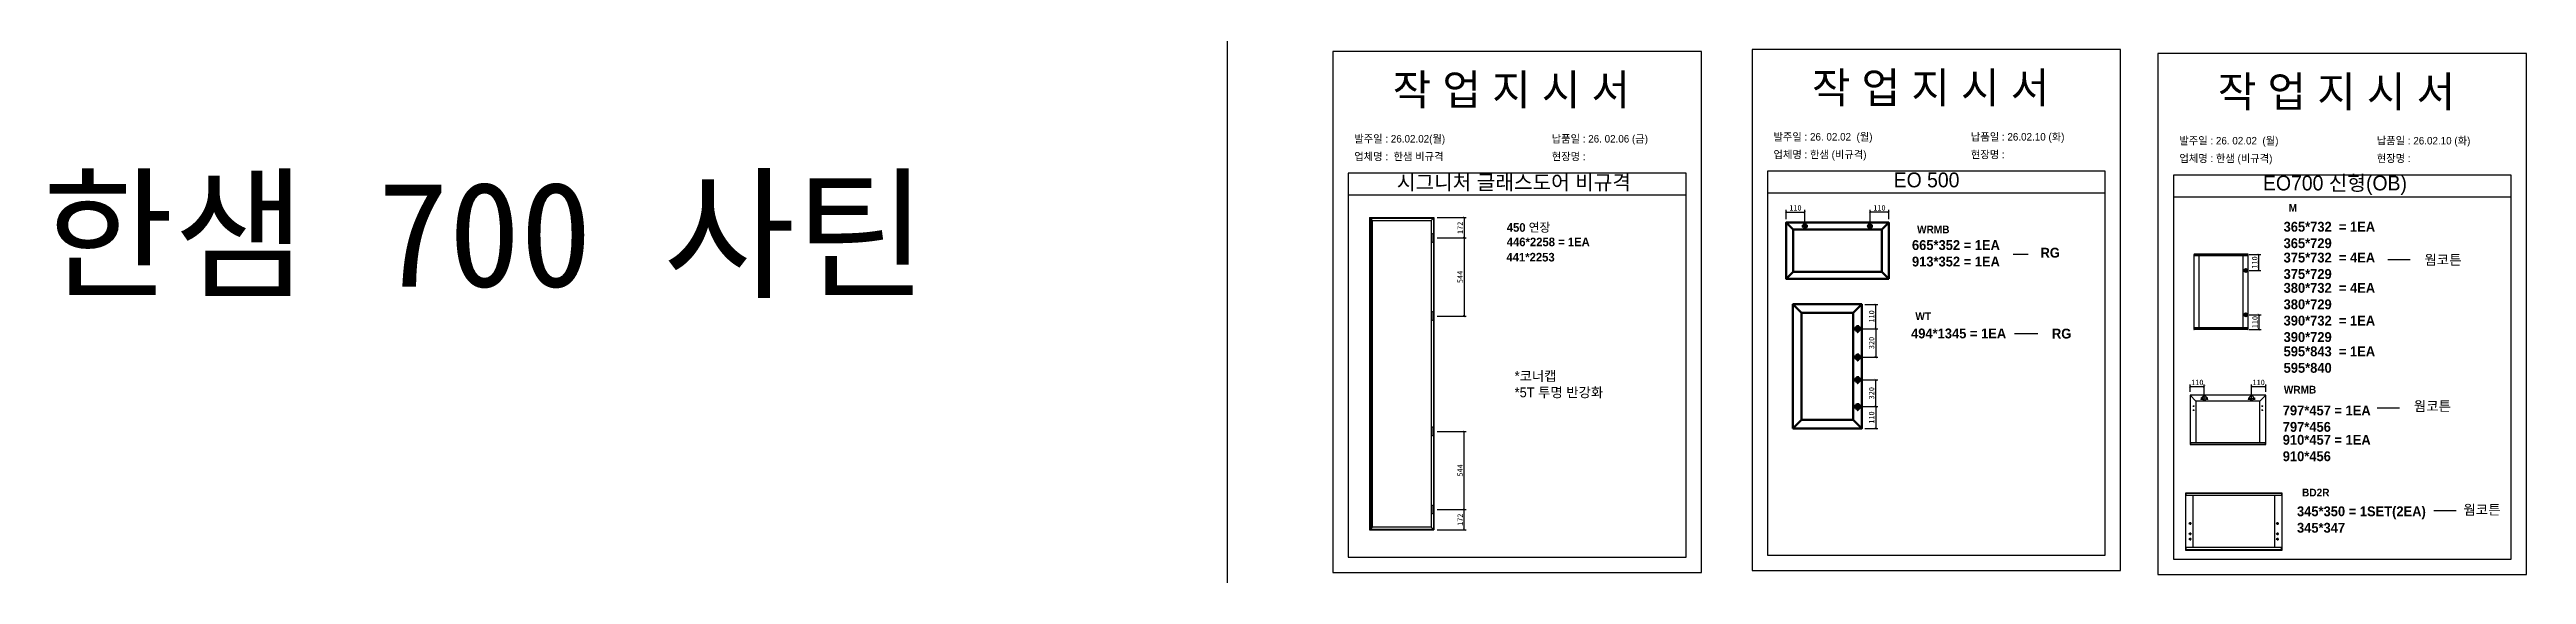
# Model space of a CAD drawing. Header units: millimetres. Extents: x -44117 to 256353, y -2095463 to 65325.
# Drawn here: x 104930 to 116223, y -684300 to -681906 of the extents above; entities that cross this region are included whole.
import ezdxf

# ---------------------------------------------------------------- set-up
doc = ezdxf.new("R2010")
doc.units = ezdxf.units.MM
doc.header["$LTSCALE"] = 10
doc.layers.add('Layer1', color=7, linetype='Continuous', lineweight=70)
doc.styles.add('MtX_Gulim', font='')
doc.styles.get('MtX_Gulim').set_extended_font_data('Gulim', bold=True)
doc.dimstyles.new('ISO-25', dxfattribs={"dimtxt": 2.5, "dimasz": 2.5, "dimexe": 1, "dimexo": 1, "dimtad": 1, "dimtxsty": 'Standard', "dimblk": 'ARCHTICK', "dimcen": 2.5, "dimadec": 0, "dimazin": 0, "dimtfac": 1, "dimtmove": 0, "dimatfit": 3, "dimfxl": 0, "dimarcsym": 0})

msp = doc.modelspace()

# ---------------------------------------------------------------- texts
at = {"linetype": 'Continuous', "style": 'MtX_Gulim'}
for s, height, p in [('M', 35.04934, (115138.85607, -682645.90328)), ('450 연장', 39.271262, (111573.65765, -682737.02379)), ('446*2258 = 1EA', 39.2712622, (111573.65765, -682802.88572)), ('WRMB', 35.049344, (113444.45915, -682744.01287)), ('WT', 35.049344, (113436.769, -683139.5726)), ('WRMB', 35.049344, (115116.76821, -683474.48209)), ('BD2R', 35.049344, (115199.94227, -683943.53502))]:
    msp.add_text(s, height=height, dxfattribs=at).set_placement(p)
at = {"color": 242, "linetype": 'Continuous', "true_color": 0xcd2027, "style": 'MtX_Gulim'}
msp.add_text('441*2253', height=39.271262, dxfattribs=at).set_placement((111572.19572, -682872.48549))
at = {"attachment_point": 1}
for s, width, gutter_width, heights, insert, char_height in [('{\\fGulim|b0|i0|c129|p50;작 업 지 시 서}', 3307.3198183, 12.5, [-155.84554], (111053.83405, -682019.06847), 140), ('{\\fGulim|b0|i0|c129|p50;작 업 지 시 서}', 3307.3198183, 12.5, [-155.84554], (112965.03319, -682010.16569), 140), ('{\\fGulim|b0|i0|c129|p50;작 업 지 시 서}', 3307.3198183, 12.5, [-155.84554], (114815.75733, -682027.82065), 140), ('\\pt11;{\\fGulim|b0|i0|c129|p50;발주일 : 26.02.02(월)}', 3307.3198183, 12.5, [34.50412], (110878.6247, -682295.78889), 34.3), ('{\\fGulim|b0|i0|c129|p50;납품일 : 26. 02.06 (금)}', 3307.3198183, 12.5, [57.68947], (111778.60268, -682295.78889), 34.3), ('\\pt11;{\\fGulim|b0|i0|c129|p50;발주일 : 26. 02.02  (월)}', 3307.3198183, 12.5, [34.50412], (112789.82383, -682286.88611), 34.3), ('{\\fGulim|b0|i0|c129|p50;납품일 : 26.02.10 (화)}', 3307.3198183, 12.5, [35.09023], (113689.80181, -682286.88611), 34.3), ('\\pt11;{\\fGulim|b0|i0|c129|p50;발주일 : 26. 02.02  (월)}', 3307.3198183, 12.5, [34.50412], (114640.54798, -682304.54107), 34.3), ('{\\fGulim|b0|i0|c129|p50;납품일 : 26.02.10 (화)}', 3307.3198183, 12.5, [35.09023], (115540.52596, -682304.54107), 34.3), ('{\\f굴림|b0|i0|c129|p50;한샘} 700 {\\f굴림|b0|i0|c129|p50;사틴}', 5072.1082947, 2395.6482, [-533.35869], (104895.62473, -682508.20473), 479.1296392), ('{\\fGulim|b0|i0|c129|p50;업체명 :  한샘 비규격}', 3307.3198183, 12.5, [36.11279], (110878.6247, -682376.44507), 34.3), ('{\\fGulim|b0|i0|c129|p50;현장명 : }', 3307.3198183, 12.5, [-38.2735], (111778.60268, -682376.44507), 34.3), ('{\\fGulim|b0|i0|c129|p50;업체명 : 한샘 (비규격)}', 3307.3198183, 12.5, [36.11279], (112789.82383, -682367.54229), 34.3), ('{\\fGulim|b0|i0|c129|p50;현장명 : }', 3307.3198183, 12.5, [-38.2735], (113689.80181, -682367.54229), 34.3), ('{\\fGulim|b0|i0|c129|p50;업체명 : 한샘 (비규격)}', 3307.3198183, 12.5, [36.11279], (114640.54798, -682385.19725), 34.3), ('{\\fGulim|b0|i0|c129|p50;현장명 : }', 3307.3198183, 12.5, [-38.2735], (115540.52596, -682385.19725), 34.3), ('{\\fGulim|b0|i0|c129|p50;시그니처 글래스도어 비규격}', 1597.0710432, 6.03612, [-75.34624], (111072.74952, -682477.8579), 67.6045736), ('{\\fGulim|b0|i0|c129|p50;EO 500}', 1597.0710432, 6.03612, [-69.31494], (113337.75098, -682466.70161), 67.6045736), ('{\\fGulim|b0|i0|c129|p50;EO700 신형(OB)}', 1597.0710432, 6.03612, [-85.06834], (115021.78366, -682480.87504), 67.6045736), ('{\\f굴림|b1|i0|c129|p50;665*352 = 1EA\\P913*352 = 1EA}', 13607.1496112, 175, [869.63134], (113421.23199, -682775.1705), 45), ('{\\f굴림|b1|i0|c129|p50;365*732  = 1EA\\P\\C1;365*729}', 13607.1496112, 175, [-121.30952], (115115.62891, -682691.59032), 45), ('{\\f굴림|b1|i0|c129|p50;RG}', 13607.1496112, 175, [-46.25], (114007.30644, -682809.8466), 45), ('{\\f굴림|b1|i0|c129|p50;375*732  = 4EA\\P\\C1;375*729}', 13607.1496112, 175, [-121.30952], (115115.62891, -682832.04378), 45), ('{\\f굴림|b1|i0|c129|p50;웜코튼}', 13607.1496112, 175, [-48.57143], (115757.62833, -682842.26606), 45), ('{\\f굴림|b1|i0|c129|p50;380*732  = 4EA\\P\\C1;380*729}', 13607.1496112, 175, [-121.30952], (115115.62891, -682970.30266), 45), ('{\\f굴림|b1|i0|c129|p50;390*732  = 1EA\\P\\C1;390*729}', 13607.1496112, 175, [-121.30952], (115115.62891, -683119.53446), 45), ('{\\f굴림|b1|i0|c129|p50;494*1345 = 1EA}', 13607.1496112, 175, [602.07594], (113417.14081, -683178.14432), 45), ('{\\f굴림|b1|i0|c129|p50;RG}', 13607.1496112, 175, [-46.25], (114059.47397, -683178.85101), 45), ('{\\f굴림|b1|i0|c129|p50;595*843  = 1EA\\P\\C1;595*840}', 13607.1496112, 175, [-121.30952], (115115.62891, -683259.98792), 45), ('{\\fGulim|b0|i0|c129|p50;*코너캡\\P*5T 투명 반강화}', 1055.7982644, 3.99038, [-126.38025], (111609.64927, -683372.39708), 44.6923083), ('{\\f굴림|b1|i0|c129|p50;797*457 = 1EA\\P\\C1;797*456}', 13607.1496112, 175, [-121.36905], (115111.76301, -683529.2222), 45), ('{\\f굴림|b1|i0|c129|p50;웜코튼}', 13607.1496112, 175, [-48.57143], (115709.34745, -683509.42), 45), ('{\\f굴림|b1|i0|c129|p50;910*457 = 1EA\\P\\C1;910*456}', 13607.1496112, 175, [-121.36905], (115111.76301, -683663.09191), 45), ('{\\f굴림|b1|i0|c129|p50;345*350 = 1SET(2EA)^J\\C1;345*347}', 13607.1496112, 175, [-126.36905], (115176.71511, -683989.22206), 45), ('{\\f굴림|b1|i0|c129|p50;웜코튼}', 13607.1496112, 175, [-48.57143], (115935.61168, -683981.86872), 45)]:
    msp.add_mtext_dynamic_manual_height_columns(s, width=width, gutter_width=gutter_width, heights=heights, dxfattribs=dict(at, insert=insert, char_height=char_height))

# ---------------------------------------------------------------- blocks, each defined once
blk = doc.blocks.new('_ArchTick')
at = {"color": 0, "linetype": 'ByBlock', "const_width": 0.15}
blk.add_lwpolyline([(-0.5, -0.5), (0.5, 0.5)], dxfattribs=at)
blk = doc.blocks.new('*D4710')
at = {"color": 0, "lineweight": -2}
for p, q in [((111256, -682765), (111389, -682765)), ((111379, -682765), (111379, -683122)), ((111256, -683122), (111389, -683122))]:
    blk.add_line(p, q, dxfattribs=at)
at = {"layer": 'Defpoints', "color": 0}
for p in [(111241, -682765), (111241, -683122), (111379, -683122)]:
    blk.add_point(p, dxfattribs=at)
at = {"color": 0, "lineweight": -2, "xscale": 10, "yscale": 10, "zscale": 10}
for p, rotation in [((111379, -682765), 90), ((111379, -683122), 270)]:
    blk.add_blockref('_ArchTick', p, dxfattribs=dict(at, rotation=rotation))
at = {"color": 0, "insert": (111361, -682943), "char_height": 25, "attachment_point": 5, "rotation": 90}
blk.add_mtext('544', dxfattribs=at)
blk = doc.blocks.new('*D4711')
at = {"color": 0, "lineweight": -2}
for p, q in [((111256, -682672), (111389, -682672)), ((111379, -682672), (111379, -682765)), ((111256, -682765), (111389, -682765))]:
    blk.add_line(p, q, dxfattribs=at)
at = {"layer": 'Defpoints', "color": 0}
for p in [(111241, -682672), (111241, -682765), (111379, -682765)]:
    blk.add_point(p, dxfattribs=at)
at = {"color": 0, "lineweight": -2, "xscale": 10, "yscale": 10, "zscale": 10}
for p, rotation in [((111379, -682672), 90), ((111379, -682765), 270)]:
    blk.add_blockref('_ArchTick', p, dxfattribs=dict(at, rotation=rotation))
at = {"color": 0, "insert": (111361, -682719), "char_height": 25, "attachment_point": 5, "rotation": 90}
blk.add_mtext('172', dxfattribs=at)
blk = doc.blocks.new('*D4712')
at = {"color": 0, "lineweight": -2}
for p, q in [((111256, -683647), (111389, -683647)), ((111379, -684003), (111379, -683647)), ((111256, -684003), (111389, -684003))]:
    blk.add_line(p, q, dxfattribs=at)
at = {"layer": 'Defpoints', "color": 0}
for p in [(111241, -683647), (111379, -683647), (111241, -684003)]:
    blk.add_point(p, dxfattribs=at)
at = {"color": 0, "lineweight": -2, "xscale": 10, "yscale": 10, "zscale": 10}
for p, rotation in [((111379, -683647), 90), ((111379, -684003), 270)]:
    blk.add_blockref('_ArchTick', p, dxfattribs=dict(at, rotation=rotation))
at = {"color": 0, "insert": (111361, -683825), "char_height": 25, "attachment_point": 5, "rotation": 90}
blk.add_mtext('544', dxfattribs=at)
blk = doc.blocks.new('*D4713')
at = {"color": 0, "lineweight": -2}
for p, q in [((111256, -684003), (111389, -684003)), ((111379, -684096), (111379, -684003)), ((111256, -684096), (111389, -684096))]:
    blk.add_line(p, q, dxfattribs=at)
at = {"layer": 'Defpoints', "color": 0}
for p in [(111241, -684003), (111379, -684003), (111241, -684096)]:
    blk.add_point(p, dxfattribs=at)
at = {"color": 0, "lineweight": -2, "xscale": 10, "yscale": 10, "zscale": 10}
for p, rotation in [((111379, -684003), 90), ((111379, -684096), 270)]:
    blk.add_blockref('_ArchTick', p, dxfattribs=dict(at, rotation=rotation))
at = {"color": 0, "insert": (111361, -684050), "char_height": 25, "attachment_point": 5, "rotation": 90}
blk.add_mtext('172', dxfattribs=at)
blk = doc.blocks.new('*D4714')
at = {"color": 0, "lineweight": -2}
for p, q in [((112847, -682680), (112847, -682637)), ((112847, -682647), (112933, -682647)), ((112933, -682696), (112933, -682637))]:
    blk.add_line(p, q, dxfattribs=at)
at = {"layer": 'Defpoints', "color": 0}
for p in [(112933, -682647), (112847, -682695), (112933, -682711)]:
    blk.add_point(p, dxfattribs=at)
at = {"color": 0, "lineweight": -2, "xscale": 10, "yscale": 10, "zscale": 10, "rotation": 180}
blk.add_blockref('_ArchTick', (112847, -682647), dxfattribs=at)
at = {"color": 0, "lineweight": -2, "xscale": 10, "yscale": 10, "zscale": 10}
blk.add_blockref('_ArchTick', (112933, -682647), dxfattribs=at)
at = {"color": 0, "insert": (112890, -682628), "char_height": 25, "attachment_point": 5}
blk.add_mtext('110', dxfattribs=at)
blk = doc.blocks.new('*D4715')
at = {"color": 0, "lineweight": -2}
for p, q in [((113230, -682696), (113230, -682637)), ((113315, -682647), (113230, -682647)), ((113315, -682680), (113315, -682637))]:
    blk.add_line(p, q, dxfattribs=at)
at = {"layer": 'Defpoints', "color": 0}
for p in [(113230, -682647), (113230, -682711), (113315, -682695)]:
    blk.add_point(p, dxfattribs=at)
at = {"color": 0, "lineweight": -2, "xscale": 10, "yscale": 10, "zscale": 10, "rotation": 180}
blk.add_blockref('_ArchTick', (113230, -682647), dxfattribs=at)
at = {"color": 0, "lineweight": -2, "xscale": 10, "yscale": 10, "zscale": 10}
blk.add_blockref('_ArchTick', (113315, -682647), dxfattribs=at)
at = {"color": 0, "insert": (113273, -682628), "char_height": 25, "attachment_point": 5}
blk.add_mtext('110', dxfattribs=at)
blk = doc.blocks.new('*D4716')
at = {"color": 0, "lineweight": -2}
for p, q in [((113207, -683068), (113266, -683068)), ((113256, -683179), (113256, -683068)), ((113189, -683179), (113266, -683179))]:
    blk.add_line(p, q, dxfattribs=at)
at = {"layer": 'Defpoints', "color": 0}
for p in [(113192, -683068), (113256, -683068), (113174, -683179)]:
    blk.add_point(p, dxfattribs=at)
at = {"color": 0, "lineweight": -2, "xscale": 10, "yscale": 10, "zscale": 10}
for p, rotation in [((113256, -683068), 90), ((113256, -683179), 270)]:
    blk.add_blockref('_ArchTick', p, dxfattribs=dict(at, rotation=rotation))
at = {"color": 0, "insert": (113237, -683123), "char_height": 25, "attachment_point": 5, "rotation": 90}
blk.add_mtext('110', dxfattribs=at)
blk = doc.blocks.new('*D4717')
at = {"color": 0, "lineweight": -2}
for p, q in [((113189, -683534), (113266, -683534)), ((113256, -683534), (113256, -683634)), ((113207, -683634), (113266, -683634))]:
    blk.add_line(p, q, dxfattribs=at)
at = {"layer": 'Defpoints', "color": 0}
for p in [(113174, -683534), (113192, -683634), (113256, -683634)]:
    blk.add_point(p, dxfattribs=at)
at = {"color": 0, "lineweight": -2, "xscale": 10, "yscale": 10, "zscale": 10}
for p, rotation in [((113256, -683534), 90), ((113256, -683634), 270)]:
    blk.add_blockref('_ArchTick', p, dxfattribs=dict(at, rotation=rotation))
at = {"color": 0, "insert": (113237, -683584), "char_height": 25, "attachment_point": 5, "rotation": 90}
blk.add_mtext('110', dxfattribs=at)
blk = doc.blocks.new('*D4718')
at = {"color": 0, "lineweight": -2}
for p, q in [((113189, -683412), (113266, -683412)), ((113256, -683534), (113256, -683412)), ((113189, -683534), (113266, -683534))]:
    blk.add_line(p, q, dxfattribs=at)
at = {"layer": 'Defpoints', "color": 0}
for p in [(113174, -683412), (113256, -683412), (113174, -683534)]:
    blk.add_point(p, dxfattribs=at)
at = {"color": 0, "lineweight": -2, "xscale": 10, "yscale": 10, "zscale": 10}
for p, rotation in [((113256, -683412), 90), ((113256, -683534), 270)]:
    blk.add_blockref('_ArchTick', p, dxfattribs=dict(at, rotation=rotation))
at = {"color": 0, "insert": (113237, -683473), "char_height": 25, "attachment_point": 5, "rotation": 90}
blk.add_mtext('320', dxfattribs=at)
blk = doc.blocks.new('*D4719')
at = {"color": 0, "lineweight": -2}
for p, q in [((113189, -683179), (113266, -683179)), ((113256, -683179), (113256, -683309)), ((113189, -683309), (113266, -683309))]:
    blk.add_line(p, q, dxfattribs=at)
at = {"layer": 'Defpoints', "color": 0}
for p in [(113174, -683179), (113174, -683309), (113256, -683309)]:
    blk.add_point(p, dxfattribs=at)
at = {"color": 0, "lineweight": -2, "xscale": 10, "yscale": 10, "zscale": 10}
for p, rotation in [((113256, -683179), 90), ((113256, -683309), 270)]:
    blk.add_blockref('_ArchTick', p, dxfattribs=dict(at, rotation=rotation))
at = {"color": 0, "insert": (113237, -683244), "char_height": 25, "attachment_point": 5, "rotation": 90}
blk.add_mtext('320', dxfattribs=at)
blk = doc.blocks.new('*D4720')
at = {"color": 0, "lineweight": -2}
for p, q in [((114958, -682840), (115012, -682840)), ((115002, -682913), (115002, -682840)), ((114958, -682913), (115012, -682913))]:
    blk.add_line(p, q, dxfattribs=at)
at = {"layer": 'Defpoints', "color": 0}
for p in [(114943, -682840), (115002, -682840), (114943, -682913)]:
    blk.add_point(p, dxfattribs=at)
at = {"color": 0, "lineweight": -2, "xscale": 10, "yscale": 10, "zscale": 10}
for p, rotation in [((115002, -682840), 90), ((115002, -682913), 270)]:
    blk.add_blockref('_ArchTick', p, dxfattribs=dict(at, rotation=rotation))
at = {"color": 0, "insert": (114984, -682877), "char_height": 25, "attachment_point": 5, "rotation": 90}
blk.add_mtext('110', dxfattribs=at)
blk = doc.blocks.new('*D4721')
at = {"color": 0, "lineweight": -2}
for p, q in [((114958, -683115), (115013, -683115)), ((115003, -683115), (115003, -683182)), ((114958, -683182), (115013, -683182))]:
    blk.add_line(p, q, dxfattribs=at)
at = {"layer": 'Defpoints', "color": 0}
for p in [(114943, -683115), (114943, -683182), (115003, -683182)]:
    blk.add_point(p, dxfattribs=at)
at = {"color": 0, "lineweight": -2, "xscale": 10, "yscale": 10, "zscale": 10}
for p, rotation in [((115003, -683115), 90), ((115003, -683182), 270)]:
    blk.add_blockref('_ArchTick', p, dxfattribs=dict(at, rotation=rotation))
at = {"color": 0, "insert": (114985, -683149), "char_height": 25, "attachment_point": 5, "rotation": 90}
blk.add_mtext('110', dxfattribs=at)
blk = doc.blocks.new('*D4722')
at = {"color": 0, "lineweight": -2}
for p, q in [((114689, -683467), (114689, -683433)), ((114689, -683443), (114754, -683443)), ((114754, -683480), (114754, -683433))]:
    blk.add_line(p, q, dxfattribs=at)
at = {"layer": 'Defpoints', "color": 0}
for p in [(114754, -683443), (114689, -683482), (114754, -683495)]:
    blk.add_point(p, dxfattribs=at)
at = {"color": 0, "lineweight": -2, "xscale": 10, "yscale": 10, "zscale": 10, "rotation": 180}
blk.add_blockref('_ArchTick', (114689, -683443), dxfattribs=at)
at = {"color": 0, "lineweight": -2, "xscale": 10, "yscale": 10, "zscale": 10}
blk.add_blockref('_ArchTick', (114754, -683443), dxfattribs=at)
at = {"color": 0, "insert": (114722, -683424), "char_height": 25, "attachment_point": 5}
blk.add_mtext('110', dxfattribs=at)
blk = doc.blocks.new('*D4723')
at = {"color": 0, "lineweight": -2}
for p, q in [((114970, -683480), (114970, -683433)), ((114970, -683443), (115034, -683443)), ((115034, -683467), (115034, -683433))]:
    blk.add_line(p, q, dxfattribs=at)
at = {"layer": 'Defpoints', "color": 0}
for p in [(115034, -683443), (114970, -683495), (115034, -683482)]:
    blk.add_point(p, dxfattribs=at)
at = {"color": 0, "lineweight": -2, "xscale": 10, "yscale": 10, "zscale": 10, "rotation": 180}
blk.add_blockref('_ArchTick', (114970, -683443), dxfattribs=at)
at = {"color": 0, "lineweight": -2, "xscale": 10, "yscale": 10, "zscale": 10}
blk.add_blockref('_ArchTick', (115034, -683443), dxfattribs=at)
at = {"color": 0, "insert": (115002, -683424), "char_height": 25, "attachment_point": 5}
blk.add_mtext('110', dxfattribs=at)

# ---------------------------------------------------------------- dimensions: what is measured, and where the dimension line sits
for base, p1, p2, angle, text, override, picture, middle in [((111379.26247, -682764.89346), (111241.12379, -682672.39899), (111241.12379, -682764.89346), 90, '172', {"dimscale": 10, "dimasz": 1, "dimexo": 1.5}, '*D4711', (111360.51247, -682718.64622)), ((112932.82419, -682646.94846), (112846.95394, -682694.80475), (112932.82419, -682711.17979), 180, '110', {"dimscale": 10, "dimasz": 1, "dimexo": 1.5, "dimtxsty": 'Standard'}, '*D4714', (112889.88906, -682628.19846)), ((111379.26247, -683121.75154), (111241.12379, -682764.89346), (111241.12379, -683121.75154), 90, '544', {"dimscale": 10, "dimasz": 1, "dimexo": 1.5}, '*D4710', (111360.51247, -682943.3225)), ((115002.39498, -682839.79676), (114942.7812, -682913.41324), (114942.7812, -682839.79676), 90, '110', {"dimscale": 10, "dimasz": 1, "dimexo": 1.5, "dimtxsty": 'Standard'}, '*D4720', (114983.64498, -682876.605)), ((113255.54356, -683067.61116), (113173.71427, -683178.9775), (113192.33358, -683067.61116), 90, '110', {"dimscale": 10, "dimasz": 1, "dimexo": 1.5, "dimtxsty": 'Standard'}, '*D4716', (113236.79356, -683123.29433)), ((115003.34845, -683182.17558), (114942.7812, -683115.2912), (114942.7812, -683182.17558), 90, '110', {"dimscale": 10, "dimasz": 1, "dimexo": 1.5, "dimtxsty": 'Standard'}, '*D4721', (114984.59845, -683148.73339)), ((113255.54356, -683308.78209), (113173.71427, -683178.9775), (113173.71427, -683308.78209), 90, '320', {"dimscale": 10, "dimasz": 1, "dimexo": 1.5, "dimtxsty": 'Standard'}, '*D4719', (113236.79356, -683243.8798)), ((113255.54356, -683411.57107), (113173.71427, -683534.46922), (113173.71427, -683411.57107), 90, '320', {"dimscale": 10, "dimasz": 1, "dimexo": 1.5, "dimtxsty": 'Standard'}, '*D4718', (113236.79356, -683473.02014)), ((113255.54356, -683634.15993), (113173.71427, -683534.46922), (113192.33358, -683634.15993), 90, '110', {"dimscale": 10, "dimasz": 1, "dimexo": 1.5, "dimtxsty": 'Standard'}, '*D4717', (113236.79356, -683584.31458)), ((111379.26247, -683646.54283), (111241.12379, -684003.40092), (111241.12379, -683646.54283), 90, '544', {"dimscale": 10, "dimasz": 1, "dimexo": 1.5}, '*D4712', (111360.51247, -683824.97187)), ((111379.26247, -684003.40092), (111241.12379, -684095.89538), (111241.12379, -684003.40092), 90, '172', {"dimscale": 10, "dimasz": 1, "dimexo": 1.5}, '*D4713', (111360.51247, -684049.64815))]:
    dim = msp.add_linear_dim(base=base, p1=p1, p2=p2, angle=angle, text=text, dimstyle='ISO-25', override=override)
    dim.commit()
    dim.dimension.update_dxf_attribs({"geometry": picture, "text_midpoint": middle})
for base, p1, p2, picture, middle in [((113229.62122, -682646.94846), (113315.49146, -682694.80475), (113229.62122, -682711.17979), '*D4715', (113272.55634, -682628.19846)), ((114753.9941, -683442.87073), (114689.47405, -683482.45113), (114753.9941, -683495.17756), '*D4722', (114721.73407, -683424.12073)), ((115034.06392, -683442.87073), (114969.54388, -683495.17756), (115034.06392, -683482.45113), '*D4723', (115001.8039, -683424.12073))]:
    dim = msp.add_linear_dim(base=base, p1=p1, p2=p2, text='110', dimstyle='ISO-25', override={"dimscale": 10, "dimasz": 1, "dimexo": 1.5, "dimtxsty": 'Standard'})
    dim.commit()
    dim.dimension.update_dxf_attribs({"geometry": picture, "text_midpoint": middle})

# ---------------------------------------------------------------- linework, layer by layer
for p, q in [((112391.02745, -682470.07568), (110851.02745, -682470.07568)), ((114302.22658, -682461.1729), (112762.22658, -682461.1729)), ((114302.22658, -682561.1729), (112762.22658, -682561.1729)), ((116152.95073, -682478.82786), (114612.95073, -682478.82786)), ((112391.02745, -682570.07568), (110851.02745, -682570.07568)), ((110948.55264, -682672.39899), (110948.55264, -684095.89538)), ((110948.55264, -682672.39899), (111241.12379, -682672.39899)), ((110948.55264, -682672.39899), (110961.01644, -682684.86278)), ((110948.55264, -682672.39899), (110954.45655, -682672.39899)), ((110954.45655, -682672.39899), (110954.45655, -684095.89538)), ((111228.66, -682684.86278), (111241.12379, -682672.39899)), ((111241.12379, -682672.39899), (111241.12379, -684095.89538)), ((116152.95073, -682578.82786), (114612.95073, -682578.82786)), ((113882.15261, -682838.36529), (113950.4053, -682838.36529)), ((114706.91855, -682840.04273), (114706.91855, -683181.92961)), ((114953.41919, -682840.48546), (114706.91855, -682840.48546)), ((114953.41919, -682847.17562), (114706.91855, -682847.17562)), ((114953.17323, -682839.79676), (114707.16451, -682839.79676)), ((114728.80915, -682846.68369), (114728.80915, -683174.79673)), ((114931.28263, -683174.79673), (114931.28263, -682847.17562)), ((114952.18938, -682847.17562), (114952.18938, -682839.79676)), ((114953.41919, -683181.92961), (114953.41919, -682840.04273)), ((115692.16949, -682864.87135), (115590.54799, -682864.87135)), ((113888.79941, -683201.42836), (113995.12205, -683201.42836)), ((114953.41919, -683174.79673), (114706.91855, -683174.79673)), ((114953.41919, -683181.48689), (114706.91855, -683181.48689)), ((114953.17323, -683182.17558), (114707.16451, -683182.17558)), ((114708.14836, -683182.17558), (114708.14836, -683174.79673)), ((114952.18938, -683174.79673), (114952.18938, -683182.17558)), ((114689.17808, -683482.45113), (114689.17808, -683706.79146)), ((114715.51884, -683508.79188), (114689.26477, -683482.24185)), ((115034.06392, -683482.15517), (114689.47405, -683482.15517)), ((114702.49645, -683531.87704), (114708.41572, -683531.87704)), ((114702.49645, -683550.8187), (114708.41572, -683550.8187)), ((114705.45608, -683528.9174), (114705.45608, -683534.83667)), ((114705.45608, -683547.85906), (114705.45608, -683553.77833)), ((114715.51884, -683508.79188), (114715.51884, -683698.80045)), ((115008.01913, -683508.79188), (114715.51884, -683508.79188)), ((114770.13752, -683495.17756), (114737.85068, -683495.17756)), ((114743.04345, -683501.09683), (114738.30803, -683501.09683)), ((114740.67574, -683498.72912), (114740.67574, -683503.46454)), ((114753.99409, -683511.32098), (114753.99409, -683479.03415)), ((114769.68016, -683501.09683), (114764.94475, -683501.09683)), ((114767.31245, -683498.72912), (114767.31245, -683503.46454)), ((114953.40046, -683495.17756), (114985.6873, -683495.17756)), ((114958.59324, -683501.09683), (114953.85782, -683501.09683)), ((114956.22553, -683498.72912), (114956.22553, -683503.46454)), ((114969.54388, -683511.32098), (114969.54388, -683479.03415)), ((114985.22995, -683501.09683), (114980.49453, -683501.09683)), ((114982.86224, -683498.72912), (114982.86224, -683503.46454)), ((115008.01913, -683508.79188), (115034.2732, -683482.24185)), ((115008.01913, -683698.20852), (115008.01913, -683508.79188)), ((115021.04153, -683531.87704), (115015.12226, -683531.87704)), ((115021.04153, -683550.8187), (115015.12226, -683550.8187)), ((115018.0819, -683528.9174), (115018.0819, -683534.83667)), ((115018.0819, -683547.85906), (115018.0819, -683553.77833)), ((115034.35988, -683706.79146), (115034.35988, -683482.45113)), ((115643.88862, -683542.04508), (115542.26711, -683542.04508)), ((114689.17808, -683698.20852), (115034.35988, -683698.20852)), ((114690.6579, -683698.20852), (114690.6579, -683707.08742)), ((115032.88007, -683707.08742), (115032.88007, -683698.20852)), ((114689.17808, -683706.25873), (115034.06392, -683706.25873)), ((114689.47405, -683707.08742), (115034.06392, -683707.08742)), ((114667.96448, -683929.57326), (114667.96448, -684188.01532)), ((115108.57488, -683930.23973), (114667.96448, -683930.23973)), ((115108.57488, -683940.31082), (114667.96448, -683940.31082)), ((115108.20462, -683929.203), (114668.33474, -683929.203)), ((114669.81579, -683929.203), (114669.81579, -683940.31082)), ((114701.28796, -683940.31082), (114701.28796, -684177.27776)), ((115075.25141, -684177.27776), (115075.25141, -683940.31082)), ((115106.72358, -683929.203), (115106.72358, -683940.31082)), ((115108.57488, -684188.01532), (115108.57488, -683929.57326)), ((115902.40729, -684009.06553), (115800.79033, -684009.06553)), ((110961.01644, -684083.43159), (110948.55264, -684095.89538)), ((110948.55264, -684095.89538), (111241.12379, -684095.89538)), ((111228.66, -684083.43159), (111241.12379, -684095.89538)), ((114695.17865, -684066.94003), (114682.96005, -684066.94003)), ((114695.17865, -684114.33341), (114682.96005, -684114.33341)), ((114695.17865, -684138.03011), (114682.96005, -684138.03011)), ((114689.06935, -684060.83072), (114689.06935, -684073.04933)), ((114689.06935, -684108.22411), (114689.06935, -684120.44272)), ((114689.06935, -684131.9208), (114689.06935, -684144.13941)), ((115081.36071, -684066.94003), (115093.57932, -684066.94003)), ((115081.36071, -684114.33341), (115093.57932, -684114.33341)), ((115081.36071, -684138.03011), (115093.57932, -684138.03011)), ((115087.47001, -684060.83072), (115087.47001, -684073.04933)), ((115087.47001, -684108.22411), (115087.47001, -684120.44272)), ((115087.47001, -684131.9208), (115087.47001, -684144.13941)), ((115108.57488, -684177.27776), (114667.96448, -684177.27776)), ((115108.57488, -684187.34885), (114667.96448, -684187.34885)), ((114668.33474, -684188.38558), (115108.20462, -684188.38558)), ((114669.81579, -684177.27776), (114669.81579, -684188.38558)), ((115106.72358, -684188.38558), (115106.72358, -684177.27776))]:
    msp.add_line(p, q)
at = {"linetype": 'Continuous'}
for p, q in [((110961.01644, -684083.43159), (110961.01644, -682684.86278)), ((110961.01644, -682684.86278), (111228.66, -682684.86278)), ((111228.66, -682684.86278), (111228.66, -684083.43159)), ((111228.66, -684083.43159), (110961.01644, -684083.43159))]:
    msp.add_line(p, q, dxfattribs=at)
at = {"color": 1}
for p in [(110300.49669, 21924.9366), (110300.49669, 14161.07811), (110300.49669, 18584.38997), (110300.49669, 10820.53148), (110300.49669, 18627.87121), (110300.49669, 10864.01272), (110300.49669, 15287.32457), (110300.49669, 7523.46608), (110300.49669, 3746.75115), (110300.49669, 21924.9366), (110300.49669, 14161.07811), (110300.49669, 18584.38997), (110300.49669, 10820.53148), (110300.49669, 18627.87121), (110300.49669, 10864.01272), (110300.49669, 15287.32457), (110300.49669, 7523.46608), (110300.49669, 3746.75115), (110300.49669, 21924.9366), (110300.49669, 14161.07811), (110300.49669, 18584.38997), (110300.49669, 10820.53148), (110300.49669, 18627.87121), (110300.49669, 10864.01272), (110300.49669, 15287.32457), (110300.49669, 7523.46608), (110300.49669, 3746.75115), (110300.49669, 21924.9366), (110300.49669, 14161.07811), (110300.49669, 18584.38997), (110300.49669, 10820.53148), (110300.49669, 18627.87121), (110300.49669, 10864.01272), (110300.49669, 15287.32457), (110300.49669, 7523.46608), (110300.49669, 3746.75115), (110300.49669, 21924.9366), (110300.49669, 14161.07811), (110300.49669, 18584.38997), (110300.49669, 10820.53148), (110300.49669, 18627.87121), (110300.49669, 10864.01272), (110300.49669, 15287.32457), (110300.49669, 7523.46608), (110300.49669, 3746.75115), (110300.49669, 21924.9366), (110300.49669, 14161.07811), (110300.49669, 18584.38997), (110300.49669, 10820.53148), (110300.49669, 18627.87121), (110300.49669, 10864.01272), (110300.49669, 15287.32457), (110300.49669, 7523.46608), (110300.49669, 3746.75115), (110300.49669, 21924.9366), (110300.49669, 14161.07811), (110300.49669, 18584.38997), (110300.49669, 10820.53148), (110300.49669, 18627.87121), (110300.49669, 10864.01272), (110300.49669, 15287.32457), (110300.49669, 7523.46608), (110300.49669, 3746.75115), (110300.49669, 21924.9366), (110300.49669, 14161.07811), (110300.49669, 18584.38997), (110300.49669, 10820.53148), (110300.49669, 18627.87121), (110300.49669, 10864.01272), (110300.49669, 15287.32457), (110300.49669, 7523.46608), (110300.49669, 3746.75115), (110300.49669, 21924.9366), (110300.49669, 14161.07811), (110300.49669, 18584.38997), (110300.49669, 10820.53148), (110300.49669, 18627.87121), (110300.49669, 10864.01272), (110300.49669, 15287.32457), (110300.49669, 7523.46608), (110300.49669, 3746.75115), (110300.49669, 21924.9366), (110300.49669, 14161.07811), (110300.49669, 18584.38997), (110300.49669, 10820.53148), (110300.49669, 18627.87121), (110300.49669, 10864.01272), (110300.49669, 15287.32457), (110300.49669, 7523.46608), (110300.49669, 3746.75115), (110300.49669, 12702.87182), (110300.49669, 4939.01333), (110300.49669, 9362.32519), (110300.49669, 1598.4667), (110300.49669, 9405.80642), (110300.49669, 1641.94794), (110300.49669, 6065.25979), (110300.49669, -1698.5987), (110300.49669, -5475.31363), (110300.49669, 12702.87182), (110300.49669, 4939.01333), (110300.49669, 9362.32519), (110300.49669, 1598.4667), (110300.49669, 9405.80642), (110300.49669, 1641.94794), (110300.49669, 6065.25979), (110300.49669, -1698.5987), (110300.49669, -5475.31363), (110300.49669, 12702.87182), (110300.49669, 4939.01333), (110300.49669, 9362.32519), (110300.49669, 1598.4667), (110300.49669, 9405.80642), (110300.49669, 1641.94794), (110300.49669, 6065.25979), (110300.49669, -1698.5987), (110300.49669, -5475.31363), (110300.49669, 12702.87182), (110300.49669, 4939.01333), (110300.49669, 9362.32519), (110300.49669, 1598.4667), (110300.49669, 9405.80642), (110300.49669, 1641.94794), (110300.49669, 6065.25979), (110300.49669, -1698.5987), (110300.49669, -5475.31363), (110300.49669, 12702.87182), (110300.49669, 4939.01333), (110300.49669, 9362.32519), (110300.49669, 1598.4667), (110300.49669, 9405.80642), (110300.49669, 1641.94794), (110300.49669, 6065.25979), (110300.49669, -1698.5987), (110300.49669, -5475.31363)]:
    msp.add_xline(p, (0, 1), dxfattribs=at)
for points in [[(110781.02745, -684290.90596), (112461.02745, -684290.90596), (112461.02745, -681914.90596), (110781.02745, -681914.90596)], [(112692.22658, -684282.00318), (114372.22658, -684282.00318), (114372.22658, -681906.00318), (112692.22658, -681906.00318)], [(114542.95073, -684299.65814), (116222.95073, -684299.65814), (116222.95073, -681923.65814), (114542.95073, -681923.65814)], [(110950.52061, -682674.36696), (111239.15582, -682674.36696), (111239.15582, -684093.92741), (110950.52061, -684093.92741)]]:
    msp.add_lwpolyline(points, close=True)
for points in [[(110851.02745, -682470.07568), (110851.02745, -684220.90596), (112391.02745, -684220.90596), (112391.02745, -682470.07568)], [(112762.22658, -682461.1729), (112762.22658, -684212.00318), (114302.22658, -684212.00318), (114302.22658, -682461.1729)], [(114612.95073, -682478.82786), (114612.95073, -684229.65814), (116152.95073, -684229.65814), (116152.95073, -682478.82786)]]:
    msp.add_lwpolyline(points)
at = {"linetype": 'Continuous'}
for points in [[(111236.52138, -682784.22359), (111236.52138, -682784.22359, 0.4142135624), (111241.12379, -682779.62118), (111241.12379, -682750.16573, 0.4142135624), (111236.52138, -682745.56332), (111236.52138, -682745.56332, 0.4142135624), (111231.91896, -682750.16573), (111231.91896, -682779.62118, 0.4142135624)], [(111236.52138, -683141.08168), (111236.52138, -683141.08168, 0.4142135624), (111241.12379, -683136.47926), (111241.12379, -683107.02381, 0.4142135624), (111236.52138, -683102.4214), (111236.52138, -683102.4214, 0.4142135624), (111231.91896, -683107.02381), (111231.91896, -683136.47926, 0.4142135624)], [(111236.52138, -683665.87297), (111236.52138, -683665.87297, 0.4142135624), (111241.12379, -683661.27056), (111241.12379, -683631.81511, 0.4142135624), (111236.52138, -683627.2127), (111236.52138, -683627.2127, 0.4142135624), (111231.91896, -683631.81511), (111231.91896, -683661.27056, 0.4142135624)], [(111236.52138, -684022.73105), (111236.52138, -684022.73105, 0.4142135624), (111241.12379, -684018.12864), (111241.12379, -683988.67319, 0.4142135624), (111236.52138, -683984.07078), (111236.52138, -683984.07078, 0.4142135624), (111231.91896, -683988.67319), (111231.91896, -684018.12864, 0.4142135624)]]:
    msp.add_lwpolyline(points, format="xyb", close=True, dxfattribs=at)
for centre, radius in [((114705.45608, -683531.87704), 0.88789), ((114705.45608, -683550.8187), 0.88789), ((114740.67574, -683501.09683), 0.94708), ((114753.99409, -683495.17756), 10.35872), ((114767.31245, -683501.09683), 0.94708), ((114956.22553, -683501.09683), 0.94708), ((114969.54388, -683495.17756), 10.35872), ((114982.86224, -683501.09683), 0.94708), ((115018.0819, -683531.87704), 0.88789), ((115018.0819, -683550.8187), 0.88789), ((114689.06935, -684066.94003), 3.70261), ((114689.06935, -684114.33341), 3.70261), ((114689.06935, -684138.03011), 3.70261), ((115087.47001, -684066.94003), 3.70261), ((115087.47001, -684114.33341), 3.70261), ((115087.47001, -684138.03011), 3.70261)]:
    msp.add_circle(centre, radius)
for centre, radius, start, end in [((114953.17323, -682840.04273), 0.24596, 0, 90), ((114707.16451, -683181.92962), 0.24596, 180, 270), ((114953.17323, -683181.92962), 0.24596, 270, 0), ((114689.47405, -683482.45113), 0.29596, 90, 180), ((115034.06392, -683482.45113), 0.29596, 0, 90), ((114689.47405, -683706.79146), 0.29596, 180, 270), ((115034.06392, -683706.79146), 0.29596, 270, 0), ((114668.33474, -683929.57326), 0.37026, 90, 180), ((115108.20462, -683929.57326), 0.37026, 0, 90), ((114668.33474, -684188.01532), 0.37026, 180, 270), ((115108.20462, -684188.01532), 0.37026, 270, 0)]:
    msp.add_arc(centre, radius, start, end)
at = {"layer": 'Layer1'}
for p, q in [((112879.01727, -682726.86808), (112846.95394, -682694.80475)), ((112919.49671, -682711.17979), (112946.15167, -682711.17979)), ((113242.9487, -682711.17979), (113216.29374, -682711.17979)), ((113315.49146, -682694.80475), (113283.42814, -682726.86808)), ((113283.42814, -682726.86808), (113315.49146, -682694.80475)), ((114942.7812, -682904.34804), (114942.7812, -682922.47844)), ((112879.01727, -682919.24802), (112846.95394, -682951.31135)), ((113315.49146, -682951.31135), (113283.42814, -682919.24802)), ((112917.63658, -683106.85359), (112878.39415, -683067.61116)), ((113153.09115, -683106.85359), (113192.33358, -683067.61116)), ((114942.7812, -683124.3564), (114942.7812, -683106.226)), ((113157.40272, -683178.9775), (113190.02583, -683178.9775)), ((113157.40272, -683308.78209), (113190.02583, -683308.78209)), ((113157.40272, -683411.57107), (113190.02583, -683411.57107)), ((113157.40272, -683534.46922), (113190.02583, -683534.46922)), ((112878.39415, -683634.15993), (112917.63658, -683594.9175)), ((113192.33358, -683634.15993), (113153.09115, -683594.9175)), ((113153.09115, -683594.9175), (113192.33358, -683634.15993))]:
    msp.add_line(p, q, dxfattribs=at)
for points in [[(113315.49146, -682951.31135), (113315.49146, -682694.80475), (112846.95394, -682694.80475), (112846.95394, -682951.31135)], [(113283.42814, -682919.24802), (113283.42814, -682726.86808), (112879.01727, -682726.86808), (112879.01727, -682919.24802)], [(112932.82419, -682697.85231), (112932.82419, -682724.50727)], [(113229.62122, -682697.85231), (113229.62122, -682724.50727)], [(114951.84641, -682913.41324), (114933.716, -682913.41324)], [(112878.39415, -683634.15993), (113192.33358, -683634.15993), (113192.33358, -683067.61116), (112878.39415, -683067.61116)], [(112917.63658, -683594.9175), (113153.09115, -683594.9175), (113153.09115, -683106.85359), (112917.63658, -683106.85359)], [(114951.84641, -683115.2912), (114933.716, -683115.2912)], [(113173.71427, -683162.66595), (113173.71427, -683195.28906)], [(113173.71427, -683292.47054), (113173.71427, -683325.09365)], [(113173.71427, -683395.25951), (113173.71427, -683427.88262)], [(113173.71427, -683518.15767), (113173.71427, -683550.78078)]]:
    msp.add_lwpolyline(points, close=True, dxfattribs=at)
for centre, radius in [((112932.82419, -682711.17979), 8.88499), ((113229.62122, -682711.17979), 8.88499), ((114942.7812, -682913.41324), 6.04347), ((114942.7812, -683115.2912), 6.04347), ((113173.71427, -683178.9775), 10.87437), ((113173.71427, -683308.78209), 10.87437), ((113173.71427, -683411.57107), 10.87437), ((113173.71427, -683534.46922), 10.87437)]:
    msp.add_circle(centre, radius, dxfattribs=at)

msp.set_redraw_order([(e.dxf.handle, doc.entitydb.next_handle()) for e in msp.query("TEXT MTEXT ATTDEF DIMENSION ARC_DIMENSION")])  # texts and dimensions are drawn at this point

doc.saveas('drawing.dxf')
